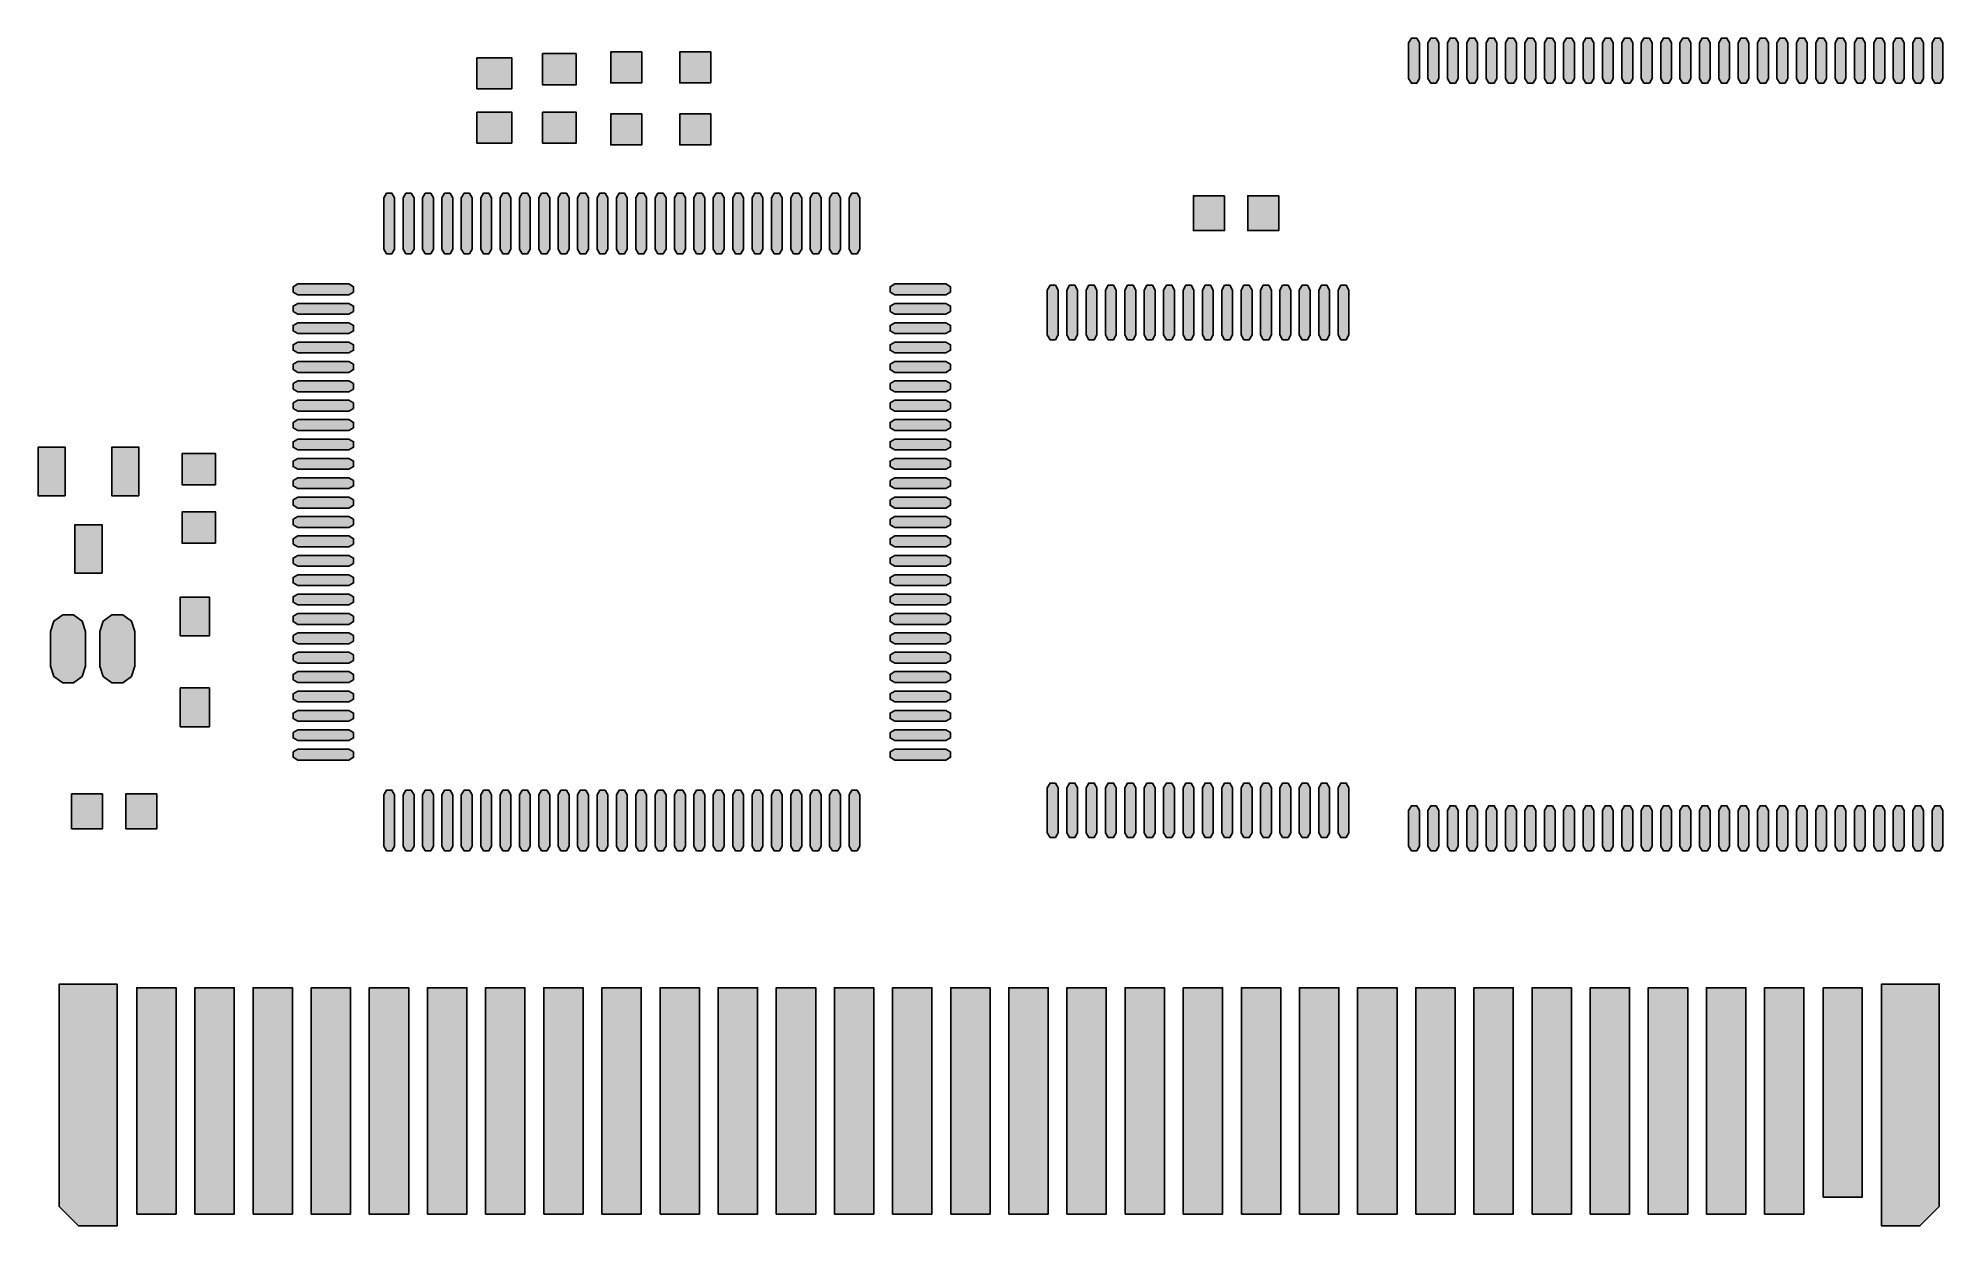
# Model space of a CAD drawing. Header units: millimetres. Extents: x -25 to 24.2, y -11 to 19.6.
import ezdxf

# ---------------------------------------------------------------- set-up
doc = ezdxf.new("R2010")
doc.units = ezdxf.units.MM
doc.header["$MEASUREMENT"] = 0
doc.layers.add('Top-Layer', color=7, linetype='Continuous', true_color=0xff0000)

msp = doc.modelspace()

# ---------------------------------------------------------------- hatches: boundary and pattern name
at = {"layer": 'Top-Layer'}
for points in [[(-11.962, 19.246), (-11.098, 19.246), (-11.098, 18.439), (-11.962, 18.439)], [(-9.402, 19.289), (-9.402, 18.489), (-10.202, 18.489), (-10.202, 19.289)], [(-7.624, 19.289), (-7.624, 18.489), (-8.424, 18.489), (-8.424, 19.289)], [(10.378, 19.525), (10.448, 19.646), (10.588, 19.646), (10.658, 19.525), (10.658, 18.606), (10.588, 18.485), (10.448, 18.485), (10.378, 18.606)], [(10.876, 19.525), (10.946, 19.646), (11.085, 19.646), (11.155, 19.525), (11.155, 18.606), (11.085, 18.485), (10.946, 18.485), (10.876, 18.606)], [(11.376, 19.525), (11.446, 19.646), (11.586, 19.646), (11.656, 19.525), (11.656, 18.606), (11.586, 18.485), (11.446, 18.485), (11.376, 18.606)], [(11.877, 19.525), (11.947, 19.646), (12.086, 19.646), (12.156, 19.525), (12.156, 18.606), (12.086, 18.485), (11.947, 18.485), (11.877, 18.606)], [(12.377, 19.525), (12.447, 19.646), (12.587, 19.646), (12.656, 19.525), (12.656, 18.606), (12.587, 18.485), (12.447, 18.485), (12.377, 18.606)], [(12.877, 19.525), (12.947, 19.646), (13.087, 19.646), (13.157, 19.525), (13.157, 18.606), (13.087, 18.485), (12.947, 18.485), (12.877, 18.606)], [(13.378, 19.525), (13.448, 19.646), (13.587, 19.646), (13.657, 19.525), (13.657, 18.606), (13.587, 18.485), (13.448, 18.485), (13.378, 18.606)], [(13.878, 19.525), (13.948, 19.646), (14.088, 19.646), (14.158, 19.525), (14.158, 18.606), (14.088, 18.485), (13.948, 18.485), (13.878, 18.606)], [(14.376, 19.525), (14.446, 19.646), (14.586, 19.646), (14.655, 19.525), (14.655, 18.606), (14.586, 18.485), (14.446, 18.485), (14.376, 18.606)], [(14.876, 19.525), (14.946, 19.646), (15.086, 19.646), (15.156, 19.525), (15.156, 18.606), (15.086, 18.485), (14.946, 18.485), (14.876, 18.606)], [(15.377, 19.525), (15.447, 19.646), (15.586, 19.646), (15.656, 19.525), (15.656, 18.606), (15.586, 18.485), (15.447, 18.485), (15.377, 18.606)], [(15.877, 19.525), (15.947, 19.646), (16.087, 19.646), (16.157, 19.525), (16.157, 18.606), (16.087, 18.485), (15.947, 18.485), (15.877, 18.606)], [(16.378, 19.525), (16.447, 19.646), (16.587, 19.646), (16.657, 19.525), (16.657, 18.606), (16.587, 18.485), (16.447, 18.485), (16.378, 18.606)], [(16.878, 19.525), (16.948, 19.646), (17.088, 19.646), (17.157, 19.525), (17.157, 18.606), (17.088, 18.485), (16.948, 18.485), (16.878, 18.606)], [(17.376, 19.525), (17.446, 19.646), (17.585, 19.646), (17.655, 19.525), (17.655, 18.606), (17.585, 18.485), (17.446, 18.485), (17.376, 18.606)], [(17.876, 19.525), (17.946, 19.646), (18.086, 19.646), (18.156, 19.525), (18.156, 18.606), (18.086, 18.485), (17.946, 18.485), (17.876, 18.606)], [(18.377, 19.525), (18.446, 19.646), (18.586, 19.646), (18.656, 19.525), (18.656, 18.606), (18.586, 18.485), (18.446, 18.485), (18.377, 18.606)], [(18.877, 19.525), (18.947, 19.646), (19.087, 19.646), (19.156, 19.525), (19.156, 18.606), (19.087, 18.485), (18.947, 18.485), (18.877, 18.606)], [(19.377, 19.525), (19.447, 19.646), (19.587, 19.646), (19.657, 19.525), (19.657, 18.606), (19.587, 18.485), (19.447, 18.485), (19.377, 18.606)], [(19.878, 19.525), (19.948, 19.646), (20.087, 19.646), (20.157, 19.525), (20.157, 18.606), (20.087, 18.485), (19.948, 18.485), (19.878, 18.606)], [(20.378, 19.525), (20.448, 19.646), (20.588, 19.646), (20.658, 19.525), (20.658, 18.606), (20.588, 18.485), (20.448, 18.485), (20.378, 18.606)], [(20.876, 19.525), (20.946, 19.646), (21.085, 19.646), (21.155, 19.525), (21.155, 18.606), (21.085, 18.485), (20.946, 18.485), (20.876, 18.606)], [(21.376, 19.525), (21.446, 19.646), (21.586, 19.646), (21.656, 19.525), (21.656, 18.606), (21.586, 18.485), (21.446, 18.485), (21.376, 18.606)], [(21.877, 19.525), (21.947, 19.646), (22.086, 19.646), (22.156, 19.525), (22.156, 18.606), (22.086, 18.485), (21.947, 18.485), (21.877, 18.606)], [(22.377, 19.525), (22.447, 19.646), (22.587, 19.646), (22.656, 19.525), (22.656, 18.606), (22.587, 18.485), (22.447, 18.485), (22.377, 18.606)], [(22.877, 19.525), (22.947, 19.646), (23.087, 19.646), (23.157, 19.525), (23.157, 18.606), (23.087, 18.485), (22.947, 18.485), (22.877, 18.606)], [(23.378, 19.525), (23.448, 19.646), (23.587, 19.646), (23.657, 19.525), (23.657, 18.606), (23.587, 18.485), (23.448, 18.485), (23.378, 18.606)], [(23.878, 19.525), (23.948, 19.646), (24.088, 19.646), (24.158, 19.525), (24.158, 18.606), (24.088, 18.485), (23.948, 18.485), (23.878, 18.606)], [(-13.656, 19.139), (-12.756, 19.139), (-12.756, 18.339), (-13.656, 18.339)], [(-13.656, 17.738), (-12.756, 17.738), (-12.756, 16.938), (-13.656, 16.938)], [(-11.962, 17.739), (-11.098, 17.739), (-11.098, 16.933), (-11.962, 16.933)], [(-9.402, 17.69), (-9.402, 16.89), (-10.202, 16.89), (-10.202, 17.69)], [(-7.624, 17.69), (-7.624, 16.89), (-8.424, 16.89), (-8.424, 17.69)], [(-16.057, 15.524), (-15.987, 15.645), (-15.847, 15.645), (-15.777, 15.524), (-15.777, 14.204), (-15.847, 14.083), (-15.987, 14.083), (-16.057, 14.204)], [(-15.557, 15.524), (-15.487, 15.645), (-15.347, 15.645), (-15.277, 15.524), (-15.277, 14.204), (-15.347, 14.083), (-15.487, 14.083), (-15.557, 14.204)], [(-15.057, 15.524), (-14.987, 15.645), (-14.847, 15.645), (-14.777, 15.524), (-14.777, 14.204), (-14.847, 14.083), (-14.987, 14.083), (-15.057, 14.204)], [(-14.557, 15.524), (-14.487, 15.645), (-14.347, 15.645), (-14.277, 15.524), (-14.277, 14.204), (-14.347, 14.083), (-14.487, 14.083), (-14.557, 14.204)], [(-14.057, 15.524), (-13.987, 15.645), (-13.847, 15.645), (-13.777, 15.524), (-13.777, 14.204), (-13.847, 14.083), (-13.987, 14.083), (-14.057, 14.204)], [(-13.557, 15.524), (-13.487, 15.645), (-13.347, 15.645), (-13.277, 15.524), (-13.277, 14.204), (-13.347, 14.083), (-13.487, 14.083), (-13.557, 14.204)], [(-13.057, 15.524), (-12.987, 15.645), (-12.847, 15.645), (-12.777, 15.524), (-12.777, 14.204), (-12.847, 14.083), (-12.987, 14.083), (-13.057, 14.204)], [(-12.557, 15.524), (-12.487, 15.645), (-12.347, 15.645), (-12.277, 15.524), (-12.277, 14.204), (-12.347, 14.083), (-12.487, 14.083), (-12.557, 14.204)], [(-12.057, 15.524), (-11.987, 15.645), (-11.847, 15.645), (-11.777, 15.524), (-11.777, 14.204), (-11.847, 14.083), (-11.987, 14.083), (-12.057, 14.204)], [(-11.557, 15.524), (-11.487, 15.645), (-11.347, 15.645), (-11.277, 15.524), (-11.277, 14.204), (-11.347, 14.083), (-11.487, 14.083), (-11.557, 14.204)], [(-11.057, 15.524), (-10.987, 15.645), (-10.847, 15.645), (-10.777, 15.524), (-10.777, 14.204), (-10.847, 14.083), (-10.987, 14.083), (-11.057, 14.204)], [(-10.557, 15.524), (-10.487, 15.645), (-10.347, 15.645), (-10.277, 15.524), (-10.277, 14.204), (-10.347, 14.083), (-10.487, 14.083), (-10.557, 14.204)], [(-10.057, 15.524), (-9.987, 15.645), (-9.847, 15.645), (-9.777, 15.524), (-9.777, 14.204), (-9.847, 14.083), (-9.987, 14.083), (-10.057, 14.204)], [(-9.557, 15.524), (-9.487, 15.645), (-9.347, 15.645), (-9.277, 15.524), (-9.277, 14.204), (-9.347, 14.083), (-9.487, 14.083), (-9.557, 14.204)], [(-9.057, 15.524), (-8.987, 15.645), (-8.847, 15.645), (-8.777, 15.524), (-8.777, 14.204), (-8.847, 14.083), (-8.987, 14.083), (-9.057, 14.204)], [(-8.557, 15.524), (-8.487, 15.645), (-8.347, 15.645), (-8.277, 15.524), (-8.277, 14.204), (-8.347, 14.083), (-8.487, 14.083), (-8.557, 14.204)], [(-8.057, 15.524), (-7.987, 15.645), (-7.847, 15.645), (-7.777, 15.524), (-7.777, 14.204), (-7.847, 14.083), (-7.987, 14.083), (-8.057, 14.204)], [(-7.557, 15.524), (-7.487, 15.645), (-7.347, 15.645), (-7.277, 15.524), (-7.277, 14.204), (-7.347, 14.083), (-7.487, 14.083), (-7.557, 14.204)], [(-7.057, 15.524), (-6.987, 15.645), (-6.847, 15.645), (-6.777, 15.524), (-6.777, 14.204), (-6.847, 14.083), (-6.987, 14.083), (-7.057, 14.204)], [(-6.557, 15.524), (-6.487, 15.645), (-6.347, 15.645), (-6.277, 15.524), (-6.277, 14.204), (-6.347, 14.083), (-6.487, 14.083), (-6.557, 14.204)], [(-6.057, 15.524), (-5.987, 15.645), (-5.847, 15.645), (-5.777, 15.524), (-5.777, 14.204), (-5.847, 14.083), (-5.987, 14.083), (-6.057, 14.204)], [(-5.557, 15.524), (-5.487, 15.645), (-5.347, 15.645), (-5.277, 15.524), (-5.277, 14.204), (-5.347, 14.083), (-5.487, 14.083), (-5.557, 14.204)], [(-5.057, 15.524), (-4.987, 15.645), (-4.847, 15.645), (-4.777, 15.524), (-4.777, 14.204), (-4.847, 14.083), (-4.987, 14.083), (-5.057, 14.204)], [(-4.557, 15.524), (-4.487, 15.645), (-4.347, 15.645), (-4.277, 15.524), (-4.277, 14.204), (-4.347, 14.083), (-4.487, 14.083), (-4.557, 14.204)], [(-4.057, 15.524), (-3.987, 15.645), (-3.847, 15.645), (-3.777, 15.524), (-3.777, 14.204), (-3.847, 14.083), (-3.987, 14.083), (-4.057, 14.204)], [(5.628, 15.579), (5.628, 14.679), (4.828, 14.679), (4.828, 15.579)], [(7.028, 15.579), (7.028, 14.679), (6.228, 14.679), (6.228, 15.579)], [(-16.957, 13.304), (-16.836, 13.234), (-16.836, 13.094), (-16.957, 13.024), (-18.277, 13.024), (-18.398, 13.094), (-18.398, 13.234), (-18.277, 13.304)], [(-1.557, 13.304), (-1.436, 13.234), (-1.436, 13.094), (-1.557, 13.024), (-2.877, 13.024), (-2.998, 13.094), (-2.998, 13.234), (-2.877, 13.304)], [(1.058, 13.148), (1.128, 13.269), (1.268, 13.269), (1.338, 13.148), (1.338, 11.988), (1.268, 11.867), (1.128, 11.867), (1.058, 11.988)], [(1.558, 13.148), (1.628, 13.269), (1.768, 13.269), (1.838, 13.148), (1.838, 11.988), (1.768, 11.867), (1.628, 11.867), (1.558, 11.988)], [(2.058, 13.148), (2.128, 13.269), (2.268, 13.269), (2.338, 13.148), (2.338, 11.988), (2.268, 11.867), (2.128, 11.867), (2.058, 11.988)], [(2.558, 13.148), (2.628, 13.269), (2.768, 13.269), (2.838, 13.148), (2.838, 11.988), (2.768, 11.867), (2.628, 11.867), (2.558, 11.988)], [(3.058, 13.148), (3.128, 13.269), (3.268, 13.269), (3.338, 13.148), (3.338, 11.988), (3.268, 11.867), (3.128, 11.867), (3.058, 11.988)], [(3.558, 13.148), (3.628, 13.269), (3.768, 13.269), (3.838, 13.148), (3.838, 11.988), (3.768, 11.867), (3.628, 11.867), (3.558, 11.988)], [(4.058, 13.148), (4.128, 13.269), (4.268, 13.269), (4.338, 13.148), (4.338, 11.988), (4.268, 11.867), (4.128, 11.867), (4.058, 11.988)], [(4.558, 13.148), (4.628, 13.269), (4.768, 13.269), (4.838, 13.148), (4.838, 11.988), (4.768, 11.867), (4.628, 11.867), (4.558, 11.988)], [(5.058, 13.148), (5.128, 13.269), (5.268, 13.269), (5.338, 13.148), (5.338, 11.988), (5.268, 11.867), (5.128, 11.867), (5.058, 11.988)], [(5.558, 13.148), (5.628, 13.269), (5.768, 13.269), (5.838, 13.148), (5.838, 11.988), (5.768, 11.867), (5.628, 11.867), (5.558, 11.988)], [(6.058, 13.148), (6.128, 13.269), (6.268, 13.269), (6.338, 13.148), (6.338, 11.988), (6.268, 11.867), (6.128, 11.867), (6.058, 11.988)], [(6.558, 13.148), (6.628, 13.269), (6.768, 13.269), (6.838, 13.148), (6.838, 11.988), (6.768, 11.867), (6.628, 11.867), (6.558, 11.988)], [(7.058, 13.148), (7.128, 13.269), (7.268, 13.269), (7.338, 13.148), (7.338, 11.988), (7.268, 11.867), (7.128, 11.867), (7.058, 11.988)], [(7.558, 13.148), (7.628, 13.269), (7.768, 13.269), (7.838, 13.148), (7.838, 11.988), (7.768, 11.867), (7.628, 11.867), (7.558, 11.988)], [(8.058, 13.148), (8.128, 13.269), (8.268, 13.269), (8.338, 13.148), (8.338, 11.988), (8.268, 11.867), (8.128, 11.867), (8.058, 11.988)], [(8.558, 13.148), (8.628, 13.269), (8.768, 13.269), (8.838, 13.148), (8.838, 11.988), (8.768, 11.867), (8.628, 11.867), (8.558, 11.988)], [(-16.957, 12.804), (-16.836, 12.734), (-16.836, 12.594), (-16.957, 12.524), (-18.277, 12.524), (-18.398, 12.594), (-18.398, 12.734), (-18.277, 12.804)], [(-1.557, 12.804), (-1.436, 12.734), (-1.436, 12.594), (-1.557, 12.524), (-2.877, 12.524), (-2.998, 12.594), (-2.998, 12.734), (-2.877, 12.804)], [(-16.957, 12.304), (-16.836, 12.234), (-16.836, 12.094), (-16.957, 12.024), (-18.277, 12.024), (-18.398, 12.094), (-18.398, 12.234), (-18.277, 12.304)], [(-1.557, 12.304), (-1.436, 12.234), (-1.436, 12.094), (-1.557, 12.024), (-2.877, 12.024), (-2.998, 12.094), (-2.998, 12.234), (-2.877, 12.304)], [(-16.957, 11.804), (-16.836, 11.734), (-16.836, 11.594), (-16.957, 11.524), (-18.277, 11.524), (-18.398, 11.594), (-18.398, 11.734), (-18.277, 11.804)], [(-1.557, 11.804), (-1.436, 11.734), (-1.436, 11.594), (-1.557, 11.524), (-2.877, 11.524), (-2.998, 11.594), (-2.998, 11.734), (-2.877, 11.804)], [(-16.957, 11.304), (-16.836, 11.234), (-16.836, 11.094), (-16.957, 11.024), (-18.277, 11.024), (-18.398, 11.094), (-18.398, 11.234), (-18.277, 11.304)], [(-1.557, 11.304), (-1.436, 11.234), (-1.436, 11.094), (-1.557, 11.024), (-2.877, 11.024), (-2.998, 11.094), (-2.998, 11.234), (-2.877, 11.304)], [(-16.957, 10.804), (-16.836, 10.734), (-16.836, 10.594), (-16.957, 10.524), (-18.277, 10.524), (-18.398, 10.594), (-18.398, 10.734), (-18.277, 10.804)], [(-1.557, 10.804), (-1.436, 10.734), (-1.436, 10.594), (-1.557, 10.524), (-2.877, 10.524), (-2.998, 10.594), (-2.998, 10.734), (-2.877, 10.804)], [(-16.957, 10.304), (-16.836, 10.234), (-16.836, 10.094), (-16.957, 10.024), (-18.277, 10.024), (-18.398, 10.094), (-18.398, 10.234), (-18.277, 10.304)], [(-1.557, 10.304), (-1.436, 10.234), (-1.436, 10.094), (-1.557, 10.024), (-2.877, 10.024), (-2.998, 10.094), (-2.998, 10.234), (-2.877, 10.304)], [(-16.957, 9.804), (-16.836, 9.734), (-16.836, 9.594), (-16.957, 9.524), (-18.277, 9.524), (-18.398, 9.594), (-18.398, 9.734), (-18.277, 9.804)], [(-1.557, 9.804), (-1.436, 9.734), (-1.436, 9.594), (-1.557, 9.524), (-2.877, 9.524), (-2.998, 9.594), (-2.998, 9.734), (-2.877, 9.804)], [(-24.273, 7.843), (-24.973, 7.843), (-24.973, 9.093), (-24.273, 9.093)], [(-22.373, 7.843), (-23.073, 7.843), (-23.073, 9.093), (-22.373, 9.093)], [(-20.396, 8.123), (-21.26, 8.123), (-21.26, 8.929), (-20.396, 8.929)], [(-16.957, 9.304), (-16.836, 9.234), (-16.836, 9.094), (-16.957, 9.024), (-18.277, 9.024), (-18.398, 9.094), (-18.398, 9.234), (-18.277, 9.304)], [(-1.557, 9.304), (-1.436, 9.234), (-1.436, 9.094), (-1.557, 9.024), (-2.877, 9.024), (-2.998, 9.094), (-2.998, 9.234), (-2.877, 9.304)], [(-16.957, 8.804), (-16.836, 8.734), (-16.836, 8.594), (-16.957, 8.524), (-18.277, 8.524), (-18.398, 8.594), (-18.398, 8.734), (-18.277, 8.804)], [(-1.557, 8.804), (-1.436, 8.734), (-1.436, 8.594), (-1.557, 8.524), (-2.877, 8.524), (-2.998, 8.594), (-2.998, 8.734), (-2.877, 8.804)], [(-16.957, 8.304), (-16.836, 8.234), (-16.836, 8.094), (-16.957, 8.024), (-18.277, 8.024), (-18.398, 8.094), (-18.398, 8.234), (-18.277, 8.304)], [(-1.557, 8.304), (-1.436, 8.234), (-1.436, 8.094), (-1.557, 8.024), (-2.877, 8.024), (-2.998, 8.094), (-2.998, 8.234), (-2.877, 8.304)], [(-20.396, 6.616), (-21.26, 6.616), (-21.26, 7.422), (-20.396, 7.422)], [(-16.957, 7.804), (-16.836, 7.734), (-16.836, 7.594), (-16.957, 7.524), (-18.277, 7.524), (-18.398, 7.594), (-18.398, 7.734), (-18.277, 7.804)], [(-1.557, 7.804), (-1.436, 7.734), (-1.436, 7.594), (-1.557, 7.524), (-2.877, 7.524), (-2.998, 7.594), (-2.998, 7.734), (-2.877, 7.804)], [(-23.323, 5.843), (-24.023, 5.843), (-24.023, 7.093), (-23.323, 7.093)], [(-16.957, 7.304), (-16.836, 7.234), (-16.836, 7.094), (-16.957, 7.024), (-18.277, 7.024), (-18.398, 7.094), (-18.398, 7.234), (-18.277, 7.304)], [(-1.557, 7.304), (-1.436, 7.234), (-1.436, 7.094), (-1.557, 7.024), (-2.877, 7.024), (-2.998, 7.094), (-2.998, 7.234), (-2.877, 7.304)], [(-16.957, 6.804), (-16.836, 6.734), (-16.836, 6.594), (-16.957, 6.524), (-18.277, 6.524), (-18.398, 6.594), (-18.398, 6.734), (-18.277, 6.804)], [(-1.557, 6.804), (-1.436, 6.734), (-1.436, 6.594), (-1.557, 6.524), (-2.877, 6.524), (-2.998, 6.594), (-2.998, 6.734), (-2.877, 6.804)], [(-16.957, 6.304), (-16.836, 6.234), (-16.836, 6.094), (-16.957, 6.024), (-18.277, 6.024), (-18.398, 6.094), (-18.398, 6.234), (-18.277, 6.304)], [(-1.557, 6.304), (-1.436, 6.234), (-1.436, 6.094), (-1.557, 6.024), (-2.877, 6.024), (-2.998, 6.094), (-2.998, 6.234), (-2.877, 6.304)], [(-16.957, 5.804), (-16.836, 5.734), (-16.836, 5.594), (-16.957, 5.524), (-18.277, 5.524), (-18.398, 5.594), (-18.398, 5.734), (-18.277, 5.804)], [(-1.557, 5.804), (-1.436, 5.734), (-1.436, 5.594), (-1.557, 5.524), (-2.877, 5.524), (-2.998, 5.594), (-2.998, 5.734), (-2.877, 5.804)], [(-20.555, 4.229), (-21.305, 4.229), (-21.305, 5.229), (-20.555, 5.229)], [(-16.957, 5.304), (-16.836, 5.234), (-16.836, 5.094), (-16.957, 5.024), (-18.277, 5.024), (-18.398, 5.094), (-18.398, 5.234), (-18.277, 5.304)], [(-1.557, 5.304), (-1.436, 5.234), (-1.436, 5.094), (-1.557, 5.024), (-2.877, 5.024), (-2.998, 5.094), (-2.998, 5.234), (-2.877, 5.304)], [(-24.649, 4.343), (-24.563, 4.608), (-24.338, 4.771), (-24.06, 4.771), (-23.835, 4.608), (-23.749, 4.343), (-23.749, 3.443), (-23.835, 3.179), (-24.06, 3.015), (-24.338, 3.015), (-24.563, 3.179), (-24.649, 3.443)], [(-23.379, 4.343), (-23.293, 4.608), (-23.068, 4.771), (-22.79, 4.771), (-22.565, 4.608), (-22.479, 4.343), (-22.479, 3.443), (-22.565, 3.179), (-22.79, 3.015), (-23.068, 3.015), (-23.293, 3.179), (-23.379, 3.443)], [(-16.957, 4.804), (-16.836, 4.734), (-16.836, 4.594), (-16.957, 4.524), (-18.277, 4.524), (-18.398, 4.594), (-18.398, 4.734), (-18.277, 4.804)], [(-1.557, 4.804), (-1.436, 4.734), (-1.436, 4.594), (-1.557, 4.524), (-2.877, 4.524), (-2.998, 4.594), (-2.998, 4.734), (-2.877, 4.804)], [(-16.957, 4.304), (-16.836, 4.234), (-16.836, 4.094), (-16.957, 4.024), (-18.277, 4.024), (-18.398, 4.094), (-18.398, 4.234), (-18.277, 4.304)], [(-1.557, 4.304), (-1.436, 4.234), (-1.436, 4.094), (-1.557, 4.024), (-2.877, 4.024), (-2.998, 4.094), (-2.998, 4.234), (-2.877, 4.304)], [(-16.957, 3.804), (-16.836, 3.734), (-16.836, 3.594), (-16.957, 3.524), (-18.277, 3.524), (-18.398, 3.594), (-18.398, 3.734), (-18.277, 3.804)], [(-1.557, 3.804), (-1.436, 3.734), (-1.436, 3.594), (-1.557, 3.524), (-2.877, 3.524), (-2.998, 3.594), (-2.998, 3.734), (-2.877, 3.804)], [(-16.957, 3.304), (-16.836, 3.234), (-16.836, 3.094), (-16.957, 3.024), (-18.277, 3.024), (-18.398, 3.094), (-18.398, 3.234), (-18.277, 3.304)], [(-1.557, 3.304), (-1.436, 3.234), (-1.436, 3.094), (-1.557, 3.024), (-2.877, 3.024), (-2.998, 3.094), (-2.998, 3.234), (-2.877, 3.304)], [(-20.555, 1.883), (-21.305, 1.883), (-21.305, 2.883), (-20.555, 2.883)], [(-16.957, 2.804), (-16.836, 2.734), (-16.836, 2.594), (-16.957, 2.524), (-18.277, 2.524), (-18.398, 2.594), (-18.398, 2.734), (-18.277, 2.804)], [(-1.557, 2.804), (-1.436, 2.734), (-1.436, 2.594), (-1.557, 2.524), (-2.877, 2.524), (-2.998, 2.594), (-2.998, 2.734), (-2.877, 2.804)], [(-16.957, 2.304), (-16.836, 2.234), (-16.836, 2.094), (-16.957, 2.024), (-18.277, 2.024), (-18.398, 2.094), (-18.398, 2.234), (-18.277, 2.304)], [(-1.557, 2.304), (-1.436, 2.234), (-1.436, 2.094), (-1.557, 2.024), (-2.877, 2.024), (-2.998, 2.094), (-2.998, 2.234), (-2.877, 2.304)], [(-16.957, 1.804), (-16.836, 1.734), (-16.836, 1.594), (-16.957, 1.524), (-18.277, 1.524), (-18.398, 1.594), (-18.398, 1.734), (-18.277, 1.804)], [(-1.557, 1.804), (-1.436, 1.734), (-1.436, 1.594), (-1.557, 1.524), (-2.877, 1.524), (-2.998, 1.594), (-2.998, 1.734), (-2.877, 1.804)], [(-16.957, 1.304), (-16.836, 1.234), (-16.836, 1.094), (-16.957, 1.024), (-18.277, 1.024), (-18.398, 1.094), (-18.398, 1.234), (-18.277, 1.304)], [(-1.557, 1.304), (-1.436, 1.234), (-1.436, 1.094), (-1.557, 1.024), (-2.877, 1.024), (-2.998, 1.094), (-2.998, 1.234), (-2.877, 1.304)], [(-23.31, 0.15), (-23.31, -0.75), (-24.11, -0.75), (-24.11, 0.15)], [(-21.91, 0.15), (-21.91, -0.75), (-22.71, -0.75), (-22.71, 0.15)], [(-16.057, 0.124), (-15.987, 0.245), (-15.847, 0.245), (-15.777, 0.124), (-15.777, -1.196), (-15.847, -1.317), (-15.987, -1.317), (-16.057, -1.196)], [(-15.557, 0.124), (-15.487, 0.245), (-15.347, 0.245), (-15.277, 0.124), (-15.277, -1.196), (-15.347, -1.317), (-15.487, -1.317), (-15.557, -1.196)], [(-15.057, 0.124), (-14.987, 0.245), (-14.847, 0.245), (-14.777, 0.124), (-14.777, -1.196), (-14.847, -1.317), (-14.987, -1.317), (-15.057, -1.196)], [(-14.557, 0.124), (-14.487, 0.245), (-14.347, 0.245), (-14.277, 0.124), (-14.277, -1.196), (-14.347, -1.317), (-14.487, -1.317), (-14.557, -1.196)], [(-14.057, 0.124), (-13.987, 0.245), (-13.847, 0.245), (-13.777, 0.124), (-13.777, -1.196), (-13.847, -1.317), (-13.987, -1.317), (-14.057, -1.196)], [(-13.557, 0.124), (-13.487, 0.245), (-13.347, 0.245), (-13.277, 0.124), (-13.277, -1.196), (-13.347, -1.317), (-13.487, -1.317), (-13.557, -1.196)], [(-13.057, 0.124), (-12.987, 0.245), (-12.847, 0.245), (-12.777, 0.124), (-12.777, -1.196), (-12.847, -1.317), (-12.987, -1.317), (-13.057, -1.196)], [(-12.557, 0.124), (-12.487, 0.245), (-12.347, 0.245), (-12.277, 0.124), (-12.277, -1.196), (-12.347, -1.317), (-12.487, -1.317), (-12.557, -1.196)], [(-12.057, 0.124), (-11.987, 0.245), (-11.847, 0.245), (-11.777, 0.124), (-11.777, -1.196), (-11.847, -1.317), (-11.987, -1.317), (-12.057, -1.196)], [(-11.557, 0.124), (-11.487, 0.245), (-11.347, 0.245), (-11.277, 0.124), (-11.277, -1.196), (-11.347, -1.317), (-11.487, -1.317), (-11.557, -1.196)], [(-11.057, 0.124), (-10.987, 0.245), (-10.847, 0.245), (-10.777, 0.124), (-10.777, -1.196), (-10.847, -1.317), (-10.987, -1.317), (-11.057, -1.196)], [(-10.557, 0.124), (-10.487, 0.245), (-10.347, 0.245), (-10.277, 0.124), (-10.277, -1.196), (-10.347, -1.317), (-10.487, -1.317), (-10.557, -1.196)], [(-10.057, 0.124), (-9.987, 0.245), (-9.847, 0.245), (-9.777, 0.124), (-9.777, -1.196), (-9.847, -1.317), (-9.987, -1.317), (-10.057, -1.196)], [(-9.557, 0.124), (-9.487, 0.245), (-9.347, 0.245), (-9.277, 0.124), (-9.277, -1.196), (-9.347, -1.317), (-9.487, -1.317), (-9.557, -1.196)], [(-9.057, 0.124), (-8.987, 0.245), (-8.847, 0.245), (-8.777, 0.124), (-8.777, -1.196), (-8.847, -1.317), (-8.987, -1.317), (-9.057, -1.196)], [(-8.557, 0.124), (-8.487, 0.245), (-8.347, 0.245), (-8.277, 0.124), (-8.277, -1.196), (-8.347, -1.317), (-8.487, -1.317), (-8.557, -1.196)], [(-8.057, 0.124), (-7.987, 0.245), (-7.847, 0.245), (-7.777, 0.124), (-7.777, -1.196), (-7.847, -1.317), (-7.987, -1.317), (-8.057, -1.196)], [(-7.557, 0.124), (-7.487, 0.245), (-7.347, 0.245), (-7.277, 0.124), (-7.277, -1.196), (-7.347, -1.317), (-7.487, -1.317), (-7.557, -1.196)], [(-7.057, 0.124), (-6.987, 0.245), (-6.847, 0.245), (-6.777, 0.124), (-6.777, -1.196), (-6.847, -1.317), (-6.987, -1.317), (-7.057, -1.196)], [(-6.557, 0.124), (-6.487, 0.245), (-6.347, 0.245), (-6.277, 0.124), (-6.277, -1.196), (-6.347, -1.317), (-6.487, -1.317), (-6.557, -1.196)], [(-6.057, 0.124), (-5.987, 0.245), (-5.847, 0.245), (-5.777, 0.124), (-5.777, -1.196), (-5.847, -1.317), (-5.987, -1.317), (-6.057, -1.196)], [(-5.557, 0.124), (-5.487, 0.245), (-5.347, 0.245), (-5.277, 0.124), (-5.277, -1.196), (-5.347, -1.317), (-5.487, -1.317), (-5.557, -1.196)], [(-5.057, 0.124), (-4.987, 0.245), (-4.847, 0.245), (-4.777, 0.124), (-4.777, -1.196), (-4.847, -1.317), (-4.987, -1.317), (-5.057, -1.196)], [(-4.557, 0.124), (-4.487, 0.245), (-4.347, 0.245), (-4.277, 0.124), (-4.277, -1.196), (-4.347, -1.317), (-4.487, -1.317), (-4.557, -1.196)], [(-4.057, 0.124), (-3.987, 0.245), (-3.847, 0.245), (-3.777, 0.124), (-3.777, -1.196), (-3.847, -1.317), (-3.987, -1.317), (-4.057, -1.196)], [(1.058, 0.308), (1.128, 0.429), (1.268, 0.429), (1.338, 0.308), (1.338, -0.852), (1.268, -0.973), (1.128, -0.973), (1.058, -0.852)], [(1.558, 0.308), (1.628, 0.429), (1.768, 0.429), (1.838, 0.308), (1.838, -0.852), (1.768, -0.973), (1.628, -0.973), (1.558, -0.852)], [(2.058, 0.308), (2.128, 0.429), (2.268, 0.429), (2.338, 0.308), (2.338, -0.852), (2.268, -0.973), (2.128, -0.973), (2.058, -0.852)], [(2.558, 0.308), (2.628, 0.429), (2.768, 0.429), (2.838, 0.308), (2.838, -0.852), (2.768, -0.973), (2.628, -0.973), (2.558, -0.852)], [(3.058, 0.308), (3.128, 0.429), (3.268, 0.429), (3.338, 0.308), (3.338, -0.852), (3.268, -0.973), (3.128, -0.973), (3.058, -0.852)], [(3.558, 0.308), (3.628, 0.429), (3.768, 0.429), (3.838, 0.308), (3.838, -0.852), (3.768, -0.973), (3.628, -0.973), (3.558, -0.852)], [(4.058, 0.308), (4.128, 0.429), (4.268, 0.429), (4.338, 0.308), (4.338, -0.852), (4.268, -0.973), (4.128, -0.973), (4.058, -0.852)], [(4.558, 0.308), (4.628, 0.429), (4.768, 0.429), (4.838, 0.308), (4.838, -0.852), (4.768, -0.973), (4.628, -0.973), (4.558, -0.852)], [(5.058, 0.308), (5.128, 0.429), (5.268, 0.429), (5.338, 0.308), (5.338, -0.852), (5.268, -0.973), (5.128, -0.973), (5.058, -0.852)], [(5.558, 0.308), (5.628, 0.429), (5.768, 0.429), (5.838, 0.308), (5.838, -0.852), (5.768, -0.973), (5.628, -0.973), (5.558, -0.852)], [(6.058, 0.308), (6.128, 0.429), (6.268, 0.429), (6.338, 0.308), (6.338, -0.852), (6.268, -0.973), (6.128, -0.973), (6.058, -0.852)], [(6.558, 0.308), (6.628, 0.429), (6.768, 0.429), (6.838, 0.308), (6.838, -0.852), (6.768, -0.973), (6.628, -0.973), (6.558, -0.852)], [(7.058, 0.308), (7.128, 0.429), (7.268, 0.429), (7.338, 0.308), (7.338, -0.852), (7.268, -0.973), (7.128, -0.973), (7.058, -0.852)], [(7.558, 0.308), (7.628, 0.429), (7.768, 0.429), (7.838, 0.308), (7.838, -0.852), (7.768, -0.973), (7.628, -0.973), (7.558, -0.852)], [(8.058, 0.308), (8.128, 0.429), (8.268, 0.429), (8.338, 0.308), (8.338, -0.852), (8.268, -0.973), (8.128, -0.973), (8.058, -0.852)], [(8.558, 0.308), (8.628, 0.429), (8.768, 0.429), (8.838, 0.308), (8.838, -0.852), (8.768, -0.973), (8.628, -0.973), (8.558, -0.852)], [(10.378, -0.277), (10.448, -0.156), (10.588, -0.156), (10.658, -0.277), (10.658, -1.196), (10.588, -1.317), (10.448, -1.317), (10.378, -1.196)], [(10.876, -0.277), (10.946, -0.156), (11.085, -0.156), (11.155, -0.277), (11.155, -1.196), (11.085, -1.317), (10.946, -1.317), (10.876, -1.196)], [(11.376, -0.277), (11.446, -0.156), (11.586, -0.156), (11.656, -0.277), (11.656, -1.196), (11.586, -1.317), (11.446, -1.317), (11.376, -1.196)], [(11.877, -0.277), (11.947, -0.156), (12.086, -0.156), (12.156, -0.277), (12.156, -1.196), (12.086, -1.317), (11.947, -1.317), (11.877, -1.196)], [(12.377, -0.277), (12.447, -0.156), (12.587, -0.156), (12.656, -0.277), (12.656, -1.196), (12.587, -1.317), (12.447, -1.317), (12.377, -1.196)], [(12.877, -0.277), (12.947, -0.156), (13.087, -0.156), (13.157, -0.277), (13.157, -1.196), (13.087, -1.317), (12.947, -1.317), (12.877, -1.196)], [(13.378, -0.277), (13.448, -0.156), (13.587, -0.156), (13.657, -0.277), (13.657, -1.196), (13.587, -1.317), (13.448, -1.317), (13.378, -1.196)], [(13.878, -0.277), (13.948, -0.156), (14.088, -0.156), (14.158, -0.277), (14.158, -1.196), (14.088, -1.317), (13.948, -1.317), (13.878, -1.196)], [(14.376, -0.277), (14.446, -0.156), (14.586, -0.156), (14.655, -0.277), (14.655, -1.196), (14.586, -1.317), (14.446, -1.317), (14.376, -1.196)], [(14.876, -0.277), (14.946, -0.156), (15.086, -0.156), (15.156, -0.277), (15.156, -1.196), (15.086, -1.317), (14.946, -1.317), (14.876, -1.196)], [(15.377, -0.277), (15.447, -0.156), (15.586, -0.156), (15.656, -0.277), (15.656, -1.196), (15.586, -1.317), (15.447, -1.317), (15.377, -1.196)], [(15.877, -0.277), (15.947, -0.156), (16.087, -0.156), (16.157, -0.277), (16.157, -1.196), (16.087, -1.317), (15.947, -1.317), (15.877, -1.196)], [(16.378, -0.277), (16.447, -0.156), (16.587, -0.156), (16.657, -0.277), (16.657, -1.196), (16.587, -1.317), (16.447, -1.317), (16.378, -1.196)], [(16.878, -0.277), (16.948, -0.156), (17.088, -0.156), (17.157, -0.277), (17.157, -1.196), (17.088, -1.317), (16.948, -1.317), (16.878, -1.196)], [(17.376, -0.277), (17.446, -0.156), (17.585, -0.156), (17.655, -0.277), (17.655, -1.196), (17.585, -1.317), (17.446, -1.317), (17.376, -1.196)], [(17.876, -0.277), (17.946, -0.156), (18.086, -0.156), (18.156, -0.277), (18.156, -1.196), (18.086, -1.317), (17.946, -1.317), (17.876, -1.196)], [(18.377, -0.277), (18.446, -0.156), (18.586, -0.156), (18.656, -0.277), (18.656, -1.196), (18.586, -1.317), (18.446, -1.317), (18.377, -1.196)], [(18.877, -0.277), (18.947, -0.156), (19.087, -0.156), (19.156, -0.277), (19.156, -1.196), (19.087, -1.317), (18.947, -1.317), (18.877, -1.196)], [(19.377, -0.277), (19.447, -0.156), (19.587, -0.156), (19.657, -0.277), (19.657, -1.196), (19.587, -1.317), (19.447, -1.317), (19.377, -1.196)], [(19.878, -0.277), (19.948, -0.156), (20.087, -0.156), (20.157, -0.277), (20.157, -1.196), (20.087, -1.317), (19.948, -1.317), (19.878, -1.196)], [(20.378, -0.277), (20.448, -0.156), (20.588, -0.156), (20.658, -0.277), (20.658, -1.196), (20.588, -1.317), (20.448, -1.317), (20.378, -1.196)], [(20.876, -0.277), (20.946, -0.156), (21.085, -0.156), (21.155, -0.277), (21.155, -1.196), (21.085, -1.317), (20.946, -1.317), (20.876, -1.196)], [(21.376, -0.277), (21.446, -0.156), (21.586, -0.156), (21.656, -0.277), (21.656, -1.196), (21.586, -1.317), (21.446, -1.317), (21.376, -1.196)], [(21.877, -0.277), (21.947, -0.156), (22.086, -0.156), (22.156, -0.277), (22.156, -1.196), (22.086, -1.317), (21.947, -1.317), (21.877, -1.196)], [(22.377, -0.277), (22.447, -0.156), (22.587, -0.156), (22.656, -0.277), (22.656, -1.196), (22.587, -1.317), (22.447, -1.317), (22.377, -1.196)], [(22.877, -0.277), (22.947, -0.156), (23.087, -0.156), (23.157, -0.277), (23.157, -1.196), (23.087, -1.317), (22.947, -1.317), (22.877, -1.196)], [(23.378, -0.277), (23.448, -0.156), (23.587, -0.156), (23.657, -0.277), (23.657, -1.196), (23.587, -1.317), (23.448, -1.317), (23.378, -1.196)], [(23.878, -0.277), (23.948, -0.156), (24.088, -0.156), (24.158, -0.277), (24.158, -1.196), (24.088, -1.317), (23.948, -1.317), (23.878, -1.196)], [(-23.928, -10.993), (-24.428, -10.493), (-24.428, -4.754), (-22.937, -4.754), (-22.937, -10.993)], [(-22.428, -10.69), (-22.428, -4.848), (-21.412, -4.848), (-21.412, -10.69)], [(-20.928, -10.69), (-20.928, -4.848), (-19.912, -4.848), (-19.912, -10.69)], [(-19.429, -10.69), (-19.429, -4.848), (-18.413, -4.848), (-18.413, -10.69)], [(-17.929, -10.69), (-17.929, -4.848), (-16.913, -4.848), (-16.913, -10.69)], [(-16.43, -10.69), (-16.43, -4.848), (-15.414, -4.848), (-15.414, -10.69)], [(-14.93, -10.69), (-14.93, -4.848), (-13.914, -4.848), (-13.914, -10.69)], [(-13.431, -10.69), (-13.431, -4.848), (-12.415, -4.848), (-12.415, -10.69)], [(-11.931, -10.69), (-11.931, -4.848), (-10.915, -4.848), (-10.915, -10.69)], [(-10.432, -10.69), (-10.432, -4.848), (-9.416, -4.848), (-9.416, -10.69)], [(-8.932, -10.69), (-8.932, -4.848), (-7.916, -4.848), (-7.916, -10.69)], [(-7.433, -10.69), (-7.433, -4.848), (-6.417, -4.848), (-6.417, -10.69)], [(-5.933, -10.69), (-5.933, -4.848), (-4.917, -4.848), (-4.917, -10.69)], [(-4.434, -10.69), (-4.434, -4.848), (-3.418, -4.848), (-3.418, -10.69)], [(-2.934, -10.69), (-2.934, -4.848), (-1.918, -4.848), (-1.918, -10.69)], [(-1.435, -10.69), (-1.435, -4.848), (-0.419, -4.848), (-0.419, -10.69)], [(0.065, -10.69), (0.065, -4.848), (1.081, -4.848), (1.081, -10.69)], [(1.564, -10.69), (1.564, -4.848), (2.58, -4.848), (2.58, -10.69)], [(3.064, -10.69), (3.064, -4.848), (4.08, -4.848), (4.08, -10.69)], [(4.563, -10.69), (4.563, -4.848), (5.579, -4.848), (5.579, -10.69)], [(6.063, -10.69), (6.063, -4.848), (7.079, -4.848), (7.079, -10.69)], [(7.562, -10.69), (7.562, -4.848), (8.578, -4.848), (8.578, -10.69)], [(9.062, -10.69), (9.062, -4.848), (10.078, -4.848), (10.078, -10.69)], [(10.561, -10.69), (10.561, -4.848), (11.577, -4.848), (11.577, -10.69)], [(12.061, -10.69), (12.061, -4.848), (13.077, -4.848), (13.077, -10.69)], [(13.56, -10.69), (13.56, -4.848), (14.576, -4.848), (14.576, -10.69)], [(15.06, -10.69), (15.06, -4.848), (16.076, -4.848), (16.076, -10.69)], [(16.559, -10.69), (16.559, -4.848), (17.575, -4.848), (17.575, -10.69)], [(18.059, -10.69), (18.059, -4.848), (19.075, -4.848), (19.075, -10.69)], [(19.558, -10.69), (19.558, -4.848), (20.574, -4.848), (20.574, -10.69)], [(21.073, -10.255), (21.073, -4.848), (22.074, -4.848), (22.074, -10.255)], [(24.065, -10.493), (23.565, -10.993), (22.574, -10.993), (22.574, -4.754), (24.065, -4.754)]]:
    msp.add_hatch(color=256, dxfattribs=at).paths.add_polyline_path(points)

# ---------------------------------------------------------------- linework, layer by layer
for points in [[(-11.962, 19.246), (-11.098, 19.246), (-11.098, 18.439), (-11.962, 18.439)], [(-9.402, 19.289), (-9.402, 18.489), (-10.202, 18.489), (-10.202, 19.289)], [(-7.624, 19.289), (-7.624, 18.489), (-8.424, 18.489), (-8.424, 19.289)], [(10.378, 19.525), (10.448, 19.646), (10.588, 19.646), (10.658, 19.525), (10.658, 18.606), (10.588, 18.485), (10.448, 18.485), (10.378, 18.606)], [(10.876, 19.525), (10.946, 19.646), (11.085, 19.646), (11.155, 19.525), (11.155, 18.606), (11.085, 18.485), (10.946, 18.485), (10.876, 18.606)], [(11.376, 19.525), (11.446, 19.646), (11.586, 19.646), (11.656, 19.525), (11.656, 18.606), (11.586, 18.485), (11.446, 18.485), (11.376, 18.606)], [(11.877, 19.525), (11.947, 19.646), (12.086, 19.646), (12.156, 19.525), (12.156, 18.606), (12.086, 18.485), (11.947, 18.485), (11.877, 18.606)], [(12.377, 19.525), (12.447, 19.646), (12.587, 19.646), (12.656, 19.525), (12.656, 18.606), (12.587, 18.485), (12.447, 18.485), (12.377, 18.606)], [(12.877, 19.525), (12.947, 19.646), (13.087, 19.646), (13.157, 19.525), (13.157, 18.606), (13.087, 18.485), (12.947, 18.485), (12.877, 18.606)], [(13.378, 19.525), (13.448, 19.646), (13.587, 19.646), (13.657, 19.525), (13.657, 18.606), (13.587, 18.485), (13.448, 18.485), (13.378, 18.606)], [(13.878, 19.525), (13.948, 19.646), (14.088, 19.646), (14.158, 19.525), (14.158, 18.606), (14.088, 18.485), (13.948, 18.485), (13.878, 18.606)], [(14.376, 19.525), (14.446, 19.646), (14.586, 19.646), (14.655, 19.525), (14.655, 18.606), (14.586, 18.485), (14.446, 18.485), (14.376, 18.606)], [(14.876, 19.525), (14.946, 19.646), (15.086, 19.646), (15.156, 19.525), (15.156, 18.606), (15.086, 18.485), (14.946, 18.485), (14.876, 18.606)], [(15.377, 19.525), (15.447, 19.646), (15.586, 19.646), (15.656, 19.525), (15.656, 18.606), (15.586, 18.485), (15.447, 18.485), (15.377, 18.606)], [(15.877, 19.525), (15.947, 19.646), (16.087, 19.646), (16.157, 19.525), (16.157, 18.606), (16.087, 18.485), (15.947, 18.485), (15.877, 18.606)], [(16.378, 19.525), (16.447, 19.646), (16.587, 19.646), (16.657, 19.525), (16.657, 18.606), (16.587, 18.485), (16.447, 18.485), (16.378, 18.606)], [(16.878, 19.525), (16.948, 19.646), (17.088, 19.646), (17.157, 19.525), (17.157, 18.606), (17.088, 18.485), (16.948, 18.485), (16.878, 18.606)], [(17.376, 19.525), (17.446, 19.646), (17.585, 19.646), (17.655, 19.525), (17.655, 18.606), (17.585, 18.485), (17.446, 18.485), (17.376, 18.606)], [(17.876, 19.525), (17.946, 19.646), (18.086, 19.646), (18.156, 19.525), (18.156, 18.606), (18.086, 18.485), (17.946, 18.485), (17.876, 18.606)], [(18.377, 19.525), (18.446, 19.646), (18.586, 19.646), (18.656, 19.525), (18.656, 18.606), (18.586, 18.485), (18.446, 18.485), (18.377, 18.606)], [(18.877, 19.525), (18.947, 19.646), (19.087, 19.646), (19.156, 19.525), (19.156, 18.606), (19.087, 18.485), (18.947, 18.485), (18.877, 18.606)], [(19.377, 19.525), (19.447, 19.646), (19.587, 19.646), (19.657, 19.525), (19.657, 18.606), (19.587, 18.485), (19.447, 18.485), (19.377, 18.606)], [(19.878, 19.525), (19.948, 19.646), (20.087, 19.646), (20.157, 19.525), (20.157, 18.606), (20.087, 18.485), (19.948, 18.485), (19.878, 18.606)], [(20.378, 19.525), (20.448, 19.646), (20.588, 19.646), (20.658, 19.525), (20.658, 18.606), (20.588, 18.485), (20.448, 18.485), (20.378, 18.606)], [(20.876, 19.525), (20.946, 19.646), (21.085, 19.646), (21.155, 19.525), (21.155, 18.606), (21.085, 18.485), (20.946, 18.485), (20.876, 18.606)], [(21.376, 19.525), (21.446, 19.646), (21.586, 19.646), (21.656, 19.525), (21.656, 18.606), (21.586, 18.485), (21.446, 18.485), (21.376, 18.606)], [(21.877, 19.525), (21.947, 19.646), (22.086, 19.646), (22.156, 19.525), (22.156, 18.606), (22.086, 18.485), (21.947, 18.485), (21.877, 18.606)], [(22.377, 19.525), (22.447, 19.646), (22.587, 19.646), (22.656, 19.525), (22.656, 18.606), (22.587, 18.485), (22.447, 18.485), (22.377, 18.606)], [(22.877, 19.525), (22.947, 19.646), (23.087, 19.646), (23.157, 19.525), (23.157, 18.606), (23.087, 18.485), (22.947, 18.485), (22.877, 18.606)], [(23.378, 19.525), (23.448, 19.646), (23.587, 19.646), (23.657, 19.525), (23.657, 18.606), (23.587, 18.485), (23.448, 18.485), (23.378, 18.606)], [(23.878, 19.525), (23.948, 19.646), (24.088, 19.646), (24.158, 19.525), (24.158, 18.606), (24.088, 18.485), (23.948, 18.485), (23.878, 18.606)], [(-13.656, 19.139), (-12.756, 19.139), (-12.756, 18.339), (-13.656, 18.339)], [(-13.656, 17.738), (-12.756, 17.738), (-12.756, 16.938), (-13.656, 16.938)], [(-11.962, 17.739), (-11.098, 17.739), (-11.098, 16.933), (-11.962, 16.933)], [(-9.402, 17.69), (-9.402, 16.89), (-10.202, 16.89), (-10.202, 17.69)], [(-7.624, 17.69), (-7.624, 16.89), (-8.424, 16.89), (-8.424, 17.69)], [(-16.057, 15.524), (-15.987, 15.645), (-15.847, 15.645), (-15.777, 15.524), (-15.777, 14.204), (-15.847, 14.083), (-15.987, 14.083), (-16.057, 14.204)], [(-15.557, 15.524), (-15.487, 15.645), (-15.347, 15.645), (-15.277, 15.524), (-15.277, 14.204), (-15.347, 14.083), (-15.487, 14.083), (-15.557, 14.204)], [(-15.057, 15.524), (-14.987, 15.645), (-14.847, 15.645), (-14.777, 15.524), (-14.777, 14.204), (-14.847, 14.083), (-14.987, 14.083), (-15.057, 14.204)], [(-14.557, 15.524), (-14.487, 15.645), (-14.347, 15.645), (-14.277, 15.524), (-14.277, 14.204), (-14.347, 14.083), (-14.487, 14.083), (-14.557, 14.204)], [(-14.057, 15.524), (-13.987, 15.645), (-13.847, 15.645), (-13.777, 15.524), (-13.777, 14.204), (-13.847, 14.083), (-13.987, 14.083), (-14.057, 14.204)], [(-13.557, 15.524), (-13.487, 15.645), (-13.347, 15.645), (-13.277, 15.524), (-13.277, 14.204), (-13.347, 14.083), (-13.487, 14.083), (-13.557, 14.204)], [(-13.057, 15.524), (-12.987, 15.645), (-12.847, 15.645), (-12.777, 15.524), (-12.777, 14.204), (-12.847, 14.083), (-12.987, 14.083), (-13.057, 14.204)], [(-12.557, 15.524), (-12.487, 15.645), (-12.347, 15.645), (-12.277, 15.524), (-12.277, 14.204), (-12.347, 14.083), (-12.487, 14.083), (-12.557, 14.204)], [(-12.057, 15.524), (-11.987, 15.645), (-11.847, 15.645), (-11.777, 15.524), (-11.777, 14.204), (-11.847, 14.083), (-11.987, 14.083), (-12.057, 14.204)], [(-11.557, 15.524), (-11.487, 15.645), (-11.347, 15.645), (-11.277, 15.524), (-11.277, 14.204), (-11.347, 14.083), (-11.487, 14.083), (-11.557, 14.204)], [(-11.057, 15.524), (-10.987, 15.645), (-10.847, 15.645), (-10.777, 15.524), (-10.777, 14.204), (-10.847, 14.083), (-10.987, 14.083), (-11.057, 14.204)], [(-10.557, 15.524), (-10.487, 15.645), (-10.347, 15.645), (-10.277, 15.524), (-10.277, 14.204), (-10.347, 14.083), (-10.487, 14.083), (-10.557, 14.204)], [(-10.057, 15.524), (-9.987, 15.645), (-9.847, 15.645), (-9.777, 15.524), (-9.777, 14.204), (-9.847, 14.083), (-9.987, 14.083), (-10.057, 14.204)], [(-9.557, 15.524), (-9.487, 15.645), (-9.347, 15.645), (-9.277, 15.524), (-9.277, 14.204), (-9.347, 14.083), (-9.487, 14.083), (-9.557, 14.204)], [(-9.057, 15.524), (-8.987, 15.645), (-8.847, 15.645), (-8.777, 15.524), (-8.777, 14.204), (-8.847, 14.083), (-8.987, 14.083), (-9.057, 14.204)], [(-8.557, 15.524), (-8.487, 15.645), (-8.347, 15.645), (-8.277, 15.524), (-8.277, 14.204), (-8.347, 14.083), (-8.487, 14.083), (-8.557, 14.204)], [(-8.057, 15.524), (-7.987, 15.645), (-7.847, 15.645), (-7.777, 15.524), (-7.777, 14.204), (-7.847, 14.083), (-7.987, 14.083), (-8.057, 14.204)], [(-7.557, 15.524), (-7.487, 15.645), (-7.347, 15.645), (-7.277, 15.524), (-7.277, 14.204), (-7.347, 14.083), (-7.487, 14.083), (-7.557, 14.204)], [(-7.057, 15.524), (-6.987, 15.645), (-6.847, 15.645), (-6.777, 15.524), (-6.777, 14.204), (-6.847, 14.083), (-6.987, 14.083), (-7.057, 14.204)], [(-6.557, 15.524), (-6.487, 15.645), (-6.347, 15.645), (-6.277, 15.524), (-6.277, 14.204), (-6.347, 14.083), (-6.487, 14.083), (-6.557, 14.204)], [(-6.057, 15.524), (-5.987, 15.645), (-5.847, 15.645), (-5.777, 15.524), (-5.777, 14.204), (-5.847, 14.083), (-5.987, 14.083), (-6.057, 14.204)], [(-5.557, 15.524), (-5.487, 15.645), (-5.347, 15.645), (-5.277, 15.524), (-5.277, 14.204), (-5.347, 14.083), (-5.487, 14.083), (-5.557, 14.204)], [(-5.057, 15.524), (-4.987, 15.645), (-4.847, 15.645), (-4.777, 15.524), (-4.777, 14.204), (-4.847, 14.083), (-4.987, 14.083), (-5.057, 14.204)], [(-4.557, 15.524), (-4.487, 15.645), (-4.347, 15.645), (-4.277, 15.524), (-4.277, 14.204), (-4.347, 14.083), (-4.487, 14.083), (-4.557, 14.204)], [(-4.057, 15.524), (-3.987, 15.645), (-3.847, 15.645), (-3.777, 15.524), (-3.777, 14.204), (-3.847, 14.083), (-3.987, 14.083), (-4.057, 14.204)], [(5.628, 15.579), (5.628, 14.679), (4.828, 14.679), (4.828, 15.579)], [(7.028, 15.579), (7.028, 14.679), (6.228, 14.679), (6.228, 15.579)], [(-16.957, 13.304), (-16.836, 13.234), (-16.836, 13.094), (-16.957, 13.024), (-18.277, 13.024), (-18.398, 13.094), (-18.398, 13.234), (-18.277, 13.304)], [(-1.557, 13.304), (-1.436, 13.234), (-1.436, 13.094), (-1.557, 13.024), (-2.877, 13.024), (-2.998, 13.094), (-2.998, 13.234), (-2.877, 13.304)], [(1.058, 13.148), (1.128, 13.269), (1.268, 13.269), (1.338, 13.148), (1.338, 11.988), (1.268, 11.867), (1.128, 11.867), (1.058, 11.988)], [(1.558, 13.148), (1.628, 13.269), (1.768, 13.269), (1.838, 13.148), (1.838, 11.988), (1.768, 11.867), (1.628, 11.867), (1.558, 11.988)], [(2.058, 13.148), (2.128, 13.269), (2.268, 13.269), (2.338, 13.148), (2.338, 11.988), (2.268, 11.867), (2.128, 11.867), (2.058, 11.988)], [(2.558, 13.148), (2.628, 13.269), (2.768, 13.269), (2.838, 13.148), (2.838, 11.988), (2.768, 11.867), (2.628, 11.867), (2.558, 11.988)], [(3.058, 13.148), (3.128, 13.269), (3.268, 13.269), (3.338, 13.148), (3.338, 11.988), (3.268, 11.867), (3.128, 11.867), (3.058, 11.988)], [(3.558, 13.148), (3.628, 13.269), (3.768, 13.269), (3.838, 13.148), (3.838, 11.988), (3.768, 11.867), (3.628, 11.867), (3.558, 11.988)], [(4.058, 13.148), (4.128, 13.269), (4.268, 13.269), (4.338, 13.148), (4.338, 11.988), (4.268, 11.867), (4.128, 11.867), (4.058, 11.988)], [(4.558, 13.148), (4.628, 13.269), (4.768, 13.269), (4.838, 13.148), (4.838, 11.988), (4.768, 11.867), (4.628, 11.867), (4.558, 11.988)], [(5.058, 13.148), (5.128, 13.269), (5.268, 13.269), (5.338, 13.148), (5.338, 11.988), (5.268, 11.867), (5.128, 11.867), (5.058, 11.988)], [(5.558, 13.148), (5.628, 13.269), (5.768, 13.269), (5.838, 13.148), (5.838, 11.988), (5.768, 11.867), (5.628, 11.867), (5.558, 11.988)], [(6.058, 13.148), (6.128, 13.269), (6.268, 13.269), (6.338, 13.148), (6.338, 11.988), (6.268, 11.867), (6.128, 11.867), (6.058, 11.988)], [(6.558, 13.148), (6.628, 13.269), (6.768, 13.269), (6.838, 13.148), (6.838, 11.988), (6.768, 11.867), (6.628, 11.867), (6.558, 11.988)], [(7.058, 13.148), (7.128, 13.269), (7.268, 13.269), (7.338, 13.148), (7.338, 11.988), (7.268, 11.867), (7.128, 11.867), (7.058, 11.988)], [(7.558, 13.148), (7.628, 13.269), (7.768, 13.269), (7.838, 13.148), (7.838, 11.988), (7.768, 11.867), (7.628, 11.867), (7.558, 11.988)], [(8.058, 13.148), (8.128, 13.269), (8.268, 13.269), (8.338, 13.148), (8.338, 11.988), (8.268, 11.867), (8.128, 11.867), (8.058, 11.988)], [(8.558, 13.148), (8.628, 13.269), (8.768, 13.269), (8.838, 13.148), (8.838, 11.988), (8.768, 11.867), (8.628, 11.867), (8.558, 11.988)], [(-16.957, 12.804), (-16.836, 12.734), (-16.836, 12.594), (-16.957, 12.524), (-18.277, 12.524), (-18.398, 12.594), (-18.398, 12.734), (-18.277, 12.804)], [(-1.557, 12.804), (-1.436, 12.734), (-1.436, 12.594), (-1.557, 12.524), (-2.877, 12.524), (-2.998, 12.594), (-2.998, 12.734), (-2.877, 12.804)], [(-16.957, 12.304), (-16.836, 12.234), (-16.836, 12.094), (-16.957, 12.024), (-18.277, 12.024), (-18.398, 12.094), (-18.398, 12.234), (-18.277, 12.304)], [(-1.557, 12.304), (-1.436, 12.234), (-1.436, 12.094), (-1.557, 12.024), (-2.877, 12.024), (-2.998, 12.094), (-2.998, 12.234), (-2.877, 12.304)], [(-16.957, 11.804), (-16.836, 11.734), (-16.836, 11.594), (-16.957, 11.524), (-18.277, 11.524), (-18.398, 11.594), (-18.398, 11.734), (-18.277, 11.804)], [(-1.557, 11.804), (-1.436, 11.734), (-1.436, 11.594), (-1.557, 11.524), (-2.877, 11.524), (-2.998, 11.594), (-2.998, 11.734), (-2.877, 11.804)], [(-16.957, 11.304), (-16.836, 11.234), (-16.836, 11.094), (-16.957, 11.024), (-18.277, 11.024), (-18.398, 11.094), (-18.398, 11.234), (-18.277, 11.304)], [(-1.557, 11.304), (-1.436, 11.234), (-1.436, 11.094), (-1.557, 11.024), (-2.877, 11.024), (-2.998, 11.094), (-2.998, 11.234), (-2.877, 11.304)], [(-16.957, 10.804), (-16.836, 10.734), (-16.836, 10.594), (-16.957, 10.524), (-18.277, 10.524), (-18.398, 10.594), (-18.398, 10.734), (-18.277, 10.804)], [(-1.557, 10.804), (-1.436, 10.734), (-1.436, 10.594), (-1.557, 10.524), (-2.877, 10.524), (-2.998, 10.594), (-2.998, 10.734), (-2.877, 10.804)], [(-16.957, 10.304), (-16.836, 10.234), (-16.836, 10.094), (-16.957, 10.024), (-18.277, 10.024), (-18.398, 10.094), (-18.398, 10.234), (-18.277, 10.304)], [(-1.557, 10.304), (-1.436, 10.234), (-1.436, 10.094), (-1.557, 10.024), (-2.877, 10.024), (-2.998, 10.094), (-2.998, 10.234), (-2.877, 10.304)], [(-16.957, 9.804), (-16.836, 9.734), (-16.836, 9.594), (-16.957, 9.524), (-18.277, 9.524), (-18.398, 9.594), (-18.398, 9.734), (-18.277, 9.804)], [(-1.557, 9.804), (-1.436, 9.734), (-1.436, 9.594), (-1.557, 9.524), (-2.877, 9.524), (-2.998, 9.594), (-2.998, 9.734), (-2.877, 9.804)], [(-24.273, 7.843), (-24.973, 7.843), (-24.973, 9.093), (-24.273, 9.093)], [(-22.373, 7.843), (-23.073, 7.843), (-23.073, 9.093), (-22.373, 9.093)], [(-20.396, 8.123), (-21.26, 8.123), (-21.26, 8.929), (-20.396, 8.929)], [(-16.957, 9.304), (-16.836, 9.234), (-16.836, 9.094), (-16.957, 9.024), (-18.277, 9.024), (-18.398, 9.094), (-18.398, 9.234), (-18.277, 9.304)], [(-1.557, 9.304), (-1.436, 9.234), (-1.436, 9.094), (-1.557, 9.024), (-2.877, 9.024), (-2.998, 9.094), (-2.998, 9.234), (-2.877, 9.304)], [(-16.957, 8.804), (-16.836, 8.734), (-16.836, 8.594), (-16.957, 8.524), (-18.277, 8.524), (-18.398, 8.594), (-18.398, 8.734), (-18.277, 8.804)], [(-1.557, 8.804), (-1.436, 8.734), (-1.436, 8.594), (-1.557, 8.524), (-2.877, 8.524), (-2.998, 8.594), (-2.998, 8.734), (-2.877, 8.804)], [(-16.957, 8.304), (-16.836, 8.234), (-16.836, 8.094), (-16.957, 8.024), (-18.277, 8.024), (-18.398, 8.094), (-18.398, 8.234), (-18.277, 8.304)], [(-1.557, 8.304), (-1.436, 8.234), (-1.436, 8.094), (-1.557, 8.024), (-2.877, 8.024), (-2.998, 8.094), (-2.998, 8.234), (-2.877, 8.304)], [(-20.396, 6.616), (-21.26, 6.616), (-21.26, 7.422), (-20.396, 7.422)], [(-16.957, 7.804), (-16.836, 7.734), (-16.836, 7.594), (-16.957, 7.524), (-18.277, 7.524), (-18.398, 7.594), (-18.398, 7.734), (-18.277, 7.804)], [(-1.557, 7.804), (-1.436, 7.734), (-1.436, 7.594), (-1.557, 7.524), (-2.877, 7.524), (-2.998, 7.594), (-2.998, 7.734), (-2.877, 7.804)], [(-23.323, 5.843), (-24.023, 5.843), (-24.023, 7.093), (-23.323, 7.093)], [(-16.957, 7.304), (-16.836, 7.234), (-16.836, 7.094), (-16.957, 7.024), (-18.277, 7.024), (-18.398, 7.094), (-18.398, 7.234), (-18.277, 7.304)], [(-1.557, 7.304), (-1.436, 7.234), (-1.436, 7.094), (-1.557, 7.024), (-2.877, 7.024), (-2.998, 7.094), (-2.998, 7.234), (-2.877, 7.304)], [(-16.957, 6.804), (-16.836, 6.734), (-16.836, 6.594), (-16.957, 6.524), (-18.277, 6.524), (-18.398, 6.594), (-18.398, 6.734), (-18.277, 6.804)], [(-1.557, 6.804), (-1.436, 6.734), (-1.436, 6.594), (-1.557, 6.524), (-2.877, 6.524), (-2.998, 6.594), (-2.998, 6.734), (-2.877, 6.804)], [(-16.957, 6.304), (-16.836, 6.234), (-16.836, 6.094), (-16.957, 6.024), (-18.277, 6.024), (-18.398, 6.094), (-18.398, 6.234), (-18.277, 6.304)], [(-1.557, 6.304), (-1.436, 6.234), (-1.436, 6.094), (-1.557, 6.024), (-2.877, 6.024), (-2.998, 6.094), (-2.998, 6.234), (-2.877, 6.304)], [(-16.957, 5.804), (-16.836, 5.734), (-16.836, 5.594), (-16.957, 5.524), (-18.277, 5.524), (-18.398, 5.594), (-18.398, 5.734), (-18.277, 5.804)], [(-1.557, 5.804), (-1.436, 5.734), (-1.436, 5.594), (-1.557, 5.524), (-2.877, 5.524), (-2.998, 5.594), (-2.998, 5.734), (-2.877, 5.804)], [(-20.555, 4.229), (-21.305, 4.229), (-21.305, 5.229), (-20.555, 5.229)], [(-16.957, 5.304), (-16.836, 5.234), (-16.836, 5.094), (-16.957, 5.024), (-18.277, 5.024), (-18.398, 5.094), (-18.398, 5.234), (-18.277, 5.304)], [(-1.557, 5.304), (-1.436, 5.234), (-1.436, 5.094), (-1.557, 5.024), (-2.877, 5.024), (-2.998, 5.094), (-2.998, 5.234), (-2.877, 5.304)], [(-24.649, 4.343), (-24.563, 4.608), (-24.338, 4.771), (-24.06, 4.771), (-23.835, 4.608), (-23.749, 4.343), (-23.749, 3.443), (-23.835, 3.179), (-24.06, 3.015), (-24.338, 3.015), (-24.563, 3.179), (-24.649, 3.443)], [(-23.379, 4.343), (-23.293, 4.608), (-23.068, 4.771), (-22.79, 4.771), (-22.565, 4.608), (-22.479, 4.343), (-22.479, 3.443), (-22.565, 3.179), (-22.79, 3.015), (-23.068, 3.015), (-23.293, 3.179), (-23.379, 3.443)], [(-16.957, 4.804), (-16.836, 4.734), (-16.836, 4.594), (-16.957, 4.524), (-18.277, 4.524), (-18.398, 4.594), (-18.398, 4.734), (-18.277, 4.804)], [(-1.557, 4.804), (-1.436, 4.734), (-1.436, 4.594), (-1.557, 4.524), (-2.877, 4.524), (-2.998, 4.594), (-2.998, 4.734), (-2.877, 4.804)], [(-16.957, 4.304), (-16.836, 4.234), (-16.836, 4.094), (-16.957, 4.024), (-18.277, 4.024), (-18.398, 4.094), (-18.398, 4.234), (-18.277, 4.304)], [(-1.557, 4.304), (-1.436, 4.234), (-1.436, 4.094), (-1.557, 4.024), (-2.877, 4.024), (-2.998, 4.094), (-2.998, 4.234), (-2.877, 4.304)], [(-16.957, 3.804), (-16.836, 3.734), (-16.836, 3.594), (-16.957, 3.524), (-18.277, 3.524), (-18.398, 3.594), (-18.398, 3.734), (-18.277, 3.804)], [(-1.557, 3.804), (-1.436, 3.734), (-1.436, 3.594), (-1.557, 3.524), (-2.877, 3.524), (-2.998, 3.594), (-2.998, 3.734), (-2.877, 3.804)], [(-16.957, 3.304), (-16.836, 3.234), (-16.836, 3.094), (-16.957, 3.024), (-18.277, 3.024), (-18.398, 3.094), (-18.398, 3.234), (-18.277, 3.304)], [(-1.557, 3.304), (-1.436, 3.234), (-1.436, 3.094), (-1.557, 3.024), (-2.877, 3.024), (-2.998, 3.094), (-2.998, 3.234), (-2.877, 3.304)], [(-20.555, 1.883), (-21.305, 1.883), (-21.305, 2.883), (-20.555, 2.883)], [(-16.957, 2.804), (-16.836, 2.734), (-16.836, 2.594), (-16.957, 2.524), (-18.277, 2.524), (-18.398, 2.594), (-18.398, 2.734), (-18.277, 2.804)], [(-1.557, 2.804), (-1.436, 2.734), (-1.436, 2.594), (-1.557, 2.524), (-2.877, 2.524), (-2.998, 2.594), (-2.998, 2.734), (-2.877, 2.804)], [(-16.957, 2.304), (-16.836, 2.234), (-16.836, 2.094), (-16.957, 2.024), (-18.277, 2.024), (-18.398, 2.094), (-18.398, 2.234), (-18.277, 2.304)], [(-1.557, 2.304), (-1.436, 2.234), (-1.436, 2.094), (-1.557, 2.024), (-2.877, 2.024), (-2.998, 2.094), (-2.998, 2.234), (-2.877, 2.304)], [(-16.957, 1.804), (-16.836, 1.734), (-16.836, 1.594), (-16.957, 1.524), (-18.277, 1.524), (-18.398, 1.594), (-18.398, 1.734), (-18.277, 1.804)], [(-1.557, 1.804), (-1.436, 1.734), (-1.436, 1.594), (-1.557, 1.524), (-2.877, 1.524), (-2.998, 1.594), (-2.998, 1.734), (-2.877, 1.804)], [(-16.957, 1.304), (-16.836, 1.234), (-16.836, 1.094), (-16.957, 1.024), (-18.277, 1.024), (-18.398, 1.094), (-18.398, 1.234), (-18.277, 1.304)], [(-1.557, 1.304), (-1.436, 1.234), (-1.436, 1.094), (-1.557, 1.024), (-2.877, 1.024), (-2.998, 1.094), (-2.998, 1.234), (-2.877, 1.304)], [(-23.31, 0.15), (-23.31, -0.75), (-24.11, -0.75), (-24.11, 0.15)], [(-21.91, 0.15), (-21.91, -0.75), (-22.71, -0.75), (-22.71, 0.15)], [(-16.057, 0.124), (-15.987, 0.245), (-15.847, 0.245), (-15.777, 0.124), (-15.777, -1.196), (-15.847, -1.317), (-15.987, -1.317), (-16.057, -1.196)], [(-15.557, 0.124), (-15.487, 0.245), (-15.347, 0.245), (-15.277, 0.124), (-15.277, -1.196), (-15.347, -1.317), (-15.487, -1.317), (-15.557, -1.196)], [(-15.057, 0.124), (-14.987, 0.245), (-14.847, 0.245), (-14.777, 0.124), (-14.777, -1.196), (-14.847, -1.317), (-14.987, -1.317), (-15.057, -1.196)], [(-14.557, 0.124), (-14.487, 0.245), (-14.347, 0.245), (-14.277, 0.124), (-14.277, -1.196), (-14.347, -1.317), (-14.487, -1.317), (-14.557, -1.196)], [(-14.057, 0.124), (-13.987, 0.245), (-13.847, 0.245), (-13.777, 0.124), (-13.777, -1.196), (-13.847, -1.317), (-13.987, -1.317), (-14.057, -1.196)], [(-13.557, 0.124), (-13.487, 0.245), (-13.347, 0.245), (-13.277, 0.124), (-13.277, -1.196), (-13.347, -1.317), (-13.487, -1.317), (-13.557, -1.196)], [(-13.057, 0.124), (-12.987, 0.245), (-12.847, 0.245), (-12.777, 0.124), (-12.777, -1.196), (-12.847, -1.317), (-12.987, -1.317), (-13.057, -1.196)], [(-12.557, 0.124), (-12.487, 0.245), (-12.347, 0.245), (-12.277, 0.124), (-12.277, -1.196), (-12.347, -1.317), (-12.487, -1.317), (-12.557, -1.196)], [(-12.057, 0.124), (-11.987, 0.245), (-11.847, 0.245), (-11.777, 0.124), (-11.777, -1.196), (-11.847, -1.317), (-11.987, -1.317), (-12.057, -1.196)], [(-11.557, 0.124), (-11.487, 0.245), (-11.347, 0.245), (-11.277, 0.124), (-11.277, -1.196), (-11.347, -1.317), (-11.487, -1.317), (-11.557, -1.196)], [(-11.057, 0.124), (-10.987, 0.245), (-10.847, 0.245), (-10.777, 0.124), (-10.777, -1.196), (-10.847, -1.317), (-10.987, -1.317), (-11.057, -1.196)], [(-10.557, 0.124), (-10.487, 0.245), (-10.347, 0.245), (-10.277, 0.124), (-10.277, -1.196), (-10.347, -1.317), (-10.487, -1.317), (-10.557, -1.196)], [(-10.057, 0.124), (-9.987, 0.245), (-9.847, 0.245), (-9.777, 0.124), (-9.777, -1.196), (-9.847, -1.317), (-9.987, -1.317), (-10.057, -1.196)], [(-9.557, 0.124), (-9.487, 0.245), (-9.347, 0.245), (-9.277, 0.124), (-9.277, -1.196), (-9.347, -1.317), (-9.487, -1.317), (-9.557, -1.196)], [(-9.057, 0.124), (-8.987, 0.245), (-8.847, 0.245), (-8.777, 0.124), (-8.777, -1.196), (-8.847, -1.317), (-8.987, -1.317), (-9.057, -1.196)], [(-8.557, 0.124), (-8.487, 0.245), (-8.347, 0.245), (-8.277, 0.124), (-8.277, -1.196), (-8.347, -1.317), (-8.487, -1.317), (-8.557, -1.196)], [(-8.057, 0.124), (-7.987, 0.245), (-7.847, 0.245), (-7.777, 0.124), (-7.777, -1.196), (-7.847, -1.317), (-7.987, -1.317), (-8.057, -1.196)], [(-7.557, 0.124), (-7.487, 0.245), (-7.347, 0.245), (-7.277, 0.124), (-7.277, -1.196), (-7.347, -1.317), (-7.487, -1.317), (-7.557, -1.196)], [(-7.057, 0.124), (-6.987, 0.245), (-6.847, 0.245), (-6.777, 0.124), (-6.777, -1.196), (-6.847, -1.317), (-6.987, -1.317), (-7.057, -1.196)], [(-6.557, 0.124), (-6.487, 0.245), (-6.347, 0.245), (-6.277, 0.124), (-6.277, -1.196), (-6.347, -1.317), (-6.487, -1.317), (-6.557, -1.196)], [(-6.057, 0.124), (-5.987, 0.245), (-5.847, 0.245), (-5.777, 0.124), (-5.777, -1.196), (-5.847, -1.317), (-5.987, -1.317), (-6.057, -1.196)], [(-5.557, 0.124), (-5.487, 0.245), (-5.347, 0.245), (-5.277, 0.124), (-5.277, -1.196), (-5.347, -1.317), (-5.487, -1.317), (-5.557, -1.196)], [(-5.057, 0.124), (-4.987, 0.245), (-4.847, 0.245), (-4.777, 0.124), (-4.777, -1.196), (-4.847, -1.317), (-4.987, -1.317), (-5.057, -1.196)], [(-4.557, 0.124), (-4.487, 0.245), (-4.347, 0.245), (-4.277, 0.124), (-4.277, -1.196), (-4.347, -1.317), (-4.487, -1.317), (-4.557, -1.196)], [(-4.057, 0.124), (-3.987, 0.245), (-3.847, 0.245), (-3.777, 0.124), (-3.777, -1.196), (-3.847, -1.317), (-3.987, -1.317), (-4.057, -1.196)], [(1.058, 0.308), (1.128, 0.429), (1.268, 0.429), (1.338, 0.308), (1.338, -0.852), (1.268, -0.973), (1.128, -0.973), (1.058, -0.852)], [(1.558, 0.308), (1.628, 0.429), (1.768, 0.429), (1.838, 0.308), (1.838, -0.852), (1.768, -0.973), (1.628, -0.973), (1.558, -0.852)], [(2.058, 0.308), (2.128, 0.429), (2.268, 0.429), (2.338, 0.308), (2.338, -0.852), (2.268, -0.973), (2.128, -0.973), (2.058, -0.852)], [(2.558, 0.308), (2.628, 0.429), (2.768, 0.429), (2.838, 0.308), (2.838, -0.852), (2.768, -0.973), (2.628, -0.973), (2.558, -0.852)], [(3.058, 0.308), (3.128, 0.429), (3.268, 0.429), (3.338, 0.308), (3.338, -0.852), (3.268, -0.973), (3.128, -0.973), (3.058, -0.852)], [(3.558, 0.308), (3.628, 0.429), (3.768, 0.429), (3.838, 0.308), (3.838, -0.852), (3.768, -0.973), (3.628, -0.973), (3.558, -0.852)], [(4.058, 0.308), (4.128, 0.429), (4.268, 0.429), (4.338, 0.308), (4.338, -0.852), (4.268, -0.973), (4.128, -0.973), (4.058, -0.852)], [(4.558, 0.308), (4.628, 0.429), (4.768, 0.429), (4.838, 0.308), (4.838, -0.852), (4.768, -0.973), (4.628, -0.973), (4.558, -0.852)], [(5.058, 0.308), (5.128, 0.429), (5.268, 0.429), (5.338, 0.308), (5.338, -0.852), (5.268, -0.973), (5.128, -0.973), (5.058, -0.852)], [(5.558, 0.308), (5.628, 0.429), (5.768, 0.429), (5.838, 0.308), (5.838, -0.852), (5.768, -0.973), (5.628, -0.973), (5.558, -0.852)], [(6.058, 0.308), (6.128, 0.429), (6.268, 0.429), (6.338, 0.308), (6.338, -0.852), (6.268, -0.973), (6.128, -0.973), (6.058, -0.852)], [(6.558, 0.308), (6.628, 0.429), (6.768, 0.429), (6.838, 0.308), (6.838, -0.852), (6.768, -0.973), (6.628, -0.973), (6.558, -0.852)], [(7.058, 0.308), (7.128, 0.429), (7.268, 0.429), (7.338, 0.308), (7.338, -0.852), (7.268, -0.973), (7.128, -0.973), (7.058, -0.852)], [(7.558, 0.308), (7.628, 0.429), (7.768, 0.429), (7.838, 0.308), (7.838, -0.852), (7.768, -0.973), (7.628, -0.973), (7.558, -0.852)], [(8.058, 0.308), (8.128, 0.429), (8.268, 0.429), (8.338, 0.308), (8.338, -0.852), (8.268, -0.973), (8.128, -0.973), (8.058, -0.852)], [(8.558, 0.308), (8.628, 0.429), (8.768, 0.429), (8.838, 0.308), (8.838, -0.852), (8.768, -0.973), (8.628, -0.973), (8.558, -0.852)], [(10.378, -0.277), (10.448, -0.156), (10.588, -0.156), (10.658, -0.277), (10.658, -1.196), (10.588, -1.317), (10.448, -1.317), (10.378, -1.196)], [(10.876, -0.277), (10.946, -0.156), (11.085, -0.156), (11.155, -0.277), (11.155, -1.196), (11.085, -1.317), (10.946, -1.317), (10.876, -1.196)], [(11.376, -0.277), (11.446, -0.156), (11.586, -0.156), (11.656, -0.277), (11.656, -1.196), (11.586, -1.317), (11.446, -1.317), (11.376, -1.196)], [(11.877, -0.277), (11.947, -0.156), (12.086, -0.156), (12.156, -0.277), (12.156, -1.196), (12.086, -1.317), (11.947, -1.317), (11.877, -1.196)], [(12.377, -0.277), (12.447, -0.156), (12.587, -0.156), (12.656, -0.277), (12.656, -1.196), (12.587, -1.317), (12.447, -1.317), (12.377, -1.196)], [(12.877, -0.277), (12.947, -0.156), (13.087, -0.156), (13.157, -0.277), (13.157, -1.196), (13.087, -1.317), (12.947, -1.317), (12.877, -1.196)], [(13.378, -0.277), (13.448, -0.156), (13.587, -0.156), (13.657, -0.277), (13.657, -1.196), (13.587, -1.317), (13.448, -1.317), (13.378, -1.196)], [(13.878, -0.277), (13.948, -0.156), (14.088, -0.156), (14.158, -0.277), (14.158, -1.196), (14.088, -1.317), (13.948, -1.317), (13.878, -1.196)], [(14.376, -0.277), (14.446, -0.156), (14.586, -0.156), (14.655, -0.277), (14.655, -1.196), (14.586, -1.317), (14.446, -1.317), (14.376, -1.196)], [(14.876, -0.277), (14.946, -0.156), (15.086, -0.156), (15.156, -0.277), (15.156, -1.196), (15.086, -1.317), (14.946, -1.317), (14.876, -1.196)], [(15.377, -0.277), (15.447, -0.156), (15.586, -0.156), (15.656, -0.277), (15.656, -1.196), (15.586, -1.317), (15.447, -1.317), (15.377, -1.196)], [(15.877, -0.277), (15.947, -0.156), (16.087, -0.156), (16.157, -0.277), (16.157, -1.196), (16.087, -1.317), (15.947, -1.317), (15.877, -1.196)], [(16.378, -0.277), (16.447, -0.156), (16.587, -0.156), (16.657, -0.277), (16.657, -1.196), (16.587, -1.317), (16.447, -1.317), (16.378, -1.196)], [(16.878, -0.277), (16.948, -0.156), (17.088, -0.156), (17.157, -0.277), (17.157, -1.196), (17.088, -1.317), (16.948, -1.317), (16.878, -1.196)], [(17.376, -0.277), (17.446, -0.156), (17.585, -0.156), (17.655, -0.277), (17.655, -1.196), (17.585, -1.317), (17.446, -1.317), (17.376, -1.196)], [(17.876, -0.277), (17.946, -0.156), (18.086, -0.156), (18.156, -0.277), (18.156, -1.196), (18.086, -1.317), (17.946, -1.317), (17.876, -1.196)], [(18.377, -0.277), (18.446, -0.156), (18.586, -0.156), (18.656, -0.277), (18.656, -1.196), (18.586, -1.317), (18.446, -1.317), (18.377, -1.196)], [(18.877, -0.277), (18.947, -0.156), (19.087, -0.156), (19.156, -0.277), (19.156, -1.196), (19.087, -1.317), (18.947, -1.317), (18.877, -1.196)], [(19.377, -0.277), (19.447, -0.156), (19.587, -0.156), (19.657, -0.277), (19.657, -1.196), (19.587, -1.317), (19.447, -1.317), (19.377, -1.196)], [(19.878, -0.277), (19.948, -0.156), (20.087, -0.156), (20.157, -0.277), (20.157, -1.196), (20.087, -1.317), (19.948, -1.317), (19.878, -1.196)], [(20.378, -0.277), (20.448, -0.156), (20.588, -0.156), (20.658, -0.277), (20.658, -1.196), (20.588, -1.317), (20.448, -1.317), (20.378, -1.196)], [(20.876, -0.277), (20.946, -0.156), (21.085, -0.156), (21.155, -0.277), (21.155, -1.196), (21.085, -1.317), (20.946, -1.317), (20.876, -1.196)], [(21.376, -0.277), (21.446, -0.156), (21.586, -0.156), (21.656, -0.277), (21.656, -1.196), (21.586, -1.317), (21.446, -1.317), (21.376, -1.196)], [(21.877, -0.277), (21.947, -0.156), (22.086, -0.156), (22.156, -0.277), (22.156, -1.196), (22.086, -1.317), (21.947, -1.317), (21.877, -1.196)], [(22.377, -0.277), (22.447, -0.156), (22.587, -0.156), (22.656, -0.277), (22.656, -1.196), (22.587, -1.317), (22.447, -1.317), (22.377, -1.196)], [(22.877, -0.277), (22.947, -0.156), (23.087, -0.156), (23.157, -0.277), (23.157, -1.196), (23.087, -1.317), (22.947, -1.317), (22.877, -1.196)], [(23.378, -0.277), (23.448, -0.156), (23.587, -0.156), (23.657, -0.277), (23.657, -1.196), (23.587, -1.317), (23.448, -1.317), (23.378, -1.196)], [(23.878, -0.277), (23.948, -0.156), (24.088, -0.156), (24.158, -0.277), (24.158, -1.196), (24.088, -1.317), (23.948, -1.317), (23.878, -1.196)], [(-23.928, -10.993), (-24.428, -10.493), (-24.428, -4.754), (-22.937, -4.754), (-22.937, -10.993)], [(-22.428, -10.69), (-22.428, -4.848), (-21.412, -4.848), (-21.412, -10.69)], [(-20.928, -10.69), (-20.928, -4.848), (-19.912, -4.848), (-19.912, -10.69)], [(-19.429, -10.69), (-19.429, -4.848), (-18.413, -4.848), (-18.413, -10.69)], [(-17.929, -10.69), (-17.929, -4.848), (-16.913, -4.848), (-16.913, -10.69)], [(-16.43, -10.69), (-16.43, -4.848), (-15.414, -4.848), (-15.414, -10.69)], [(-14.93, -10.69), (-14.93, -4.848), (-13.914, -4.848), (-13.914, -10.69)], [(-13.431, -10.69), (-13.431, -4.848), (-12.415, -4.848), (-12.415, -10.69)], [(-11.931, -10.69), (-11.931, -4.848), (-10.915, -4.848), (-10.915, -10.69)], [(-10.432, -10.69), (-10.432, -4.848), (-9.416, -4.848), (-9.416, -10.69)], [(-8.932, -10.69), (-8.932, -4.848), (-7.916, -4.848), (-7.916, -10.69)], [(-7.433, -10.69), (-7.433, -4.848), (-6.417, -4.848), (-6.417, -10.69)], [(-5.933, -10.69), (-5.933, -4.848), (-4.917, -4.848), (-4.917, -10.69)], [(-4.434, -10.69), (-4.434, -4.848), (-3.418, -4.848), (-3.418, -10.69)], [(-2.934, -10.69), (-2.934, -4.848), (-1.918, -4.848), (-1.918, -10.69)], [(-1.435, -10.69), (-1.435, -4.848), (-0.419, -4.848), (-0.419, -10.69)], [(0.065, -10.69), (0.065, -4.848), (1.081, -4.848), (1.081, -10.69)], [(1.564, -10.69), (1.564, -4.848), (2.58, -4.848), (2.58, -10.69)], [(3.064, -10.69), (3.064, -4.848), (4.08, -4.848), (4.08, -10.69)], [(4.563, -10.69), (4.563, -4.848), (5.579, -4.848), (5.579, -10.69)], [(6.063, -10.69), (6.063, -4.848), (7.079, -4.848), (7.079, -10.69)], [(7.562, -10.69), (7.562, -4.848), (8.578, -4.848), (8.578, -10.69)], [(9.062, -10.69), (9.062, -4.848), (10.078, -4.848), (10.078, -10.69)], [(10.561, -10.69), (10.561, -4.848), (11.577, -4.848), (11.577, -10.69)], [(12.061, -10.69), (12.061, -4.848), (13.077, -4.848), (13.077, -10.69)], [(13.56, -10.69), (13.56, -4.848), (14.576, -4.848), (14.576, -10.69)], [(15.06, -10.69), (15.06, -4.848), (16.076, -4.848), (16.076, -10.69)], [(16.559, -10.69), (16.559, -4.848), (17.575, -4.848), (17.575, -10.69)], [(18.059, -10.69), (18.059, -4.848), (19.075, -4.848), (19.075, -10.69)], [(19.558, -10.69), (19.558, -4.848), (20.574, -4.848), (20.574, -10.69)], [(21.073, -10.255), (21.073, -4.848), (22.074, -4.848), (22.074, -10.255)], [(24.065, -10.493), (23.565, -10.993), (22.574, -10.993), (22.574, -4.754), (24.065, -4.754)]]:
    msp.add_lwpolyline(points, close=True, dxfattribs=at)

doc.saveas('drawing.dxf')
